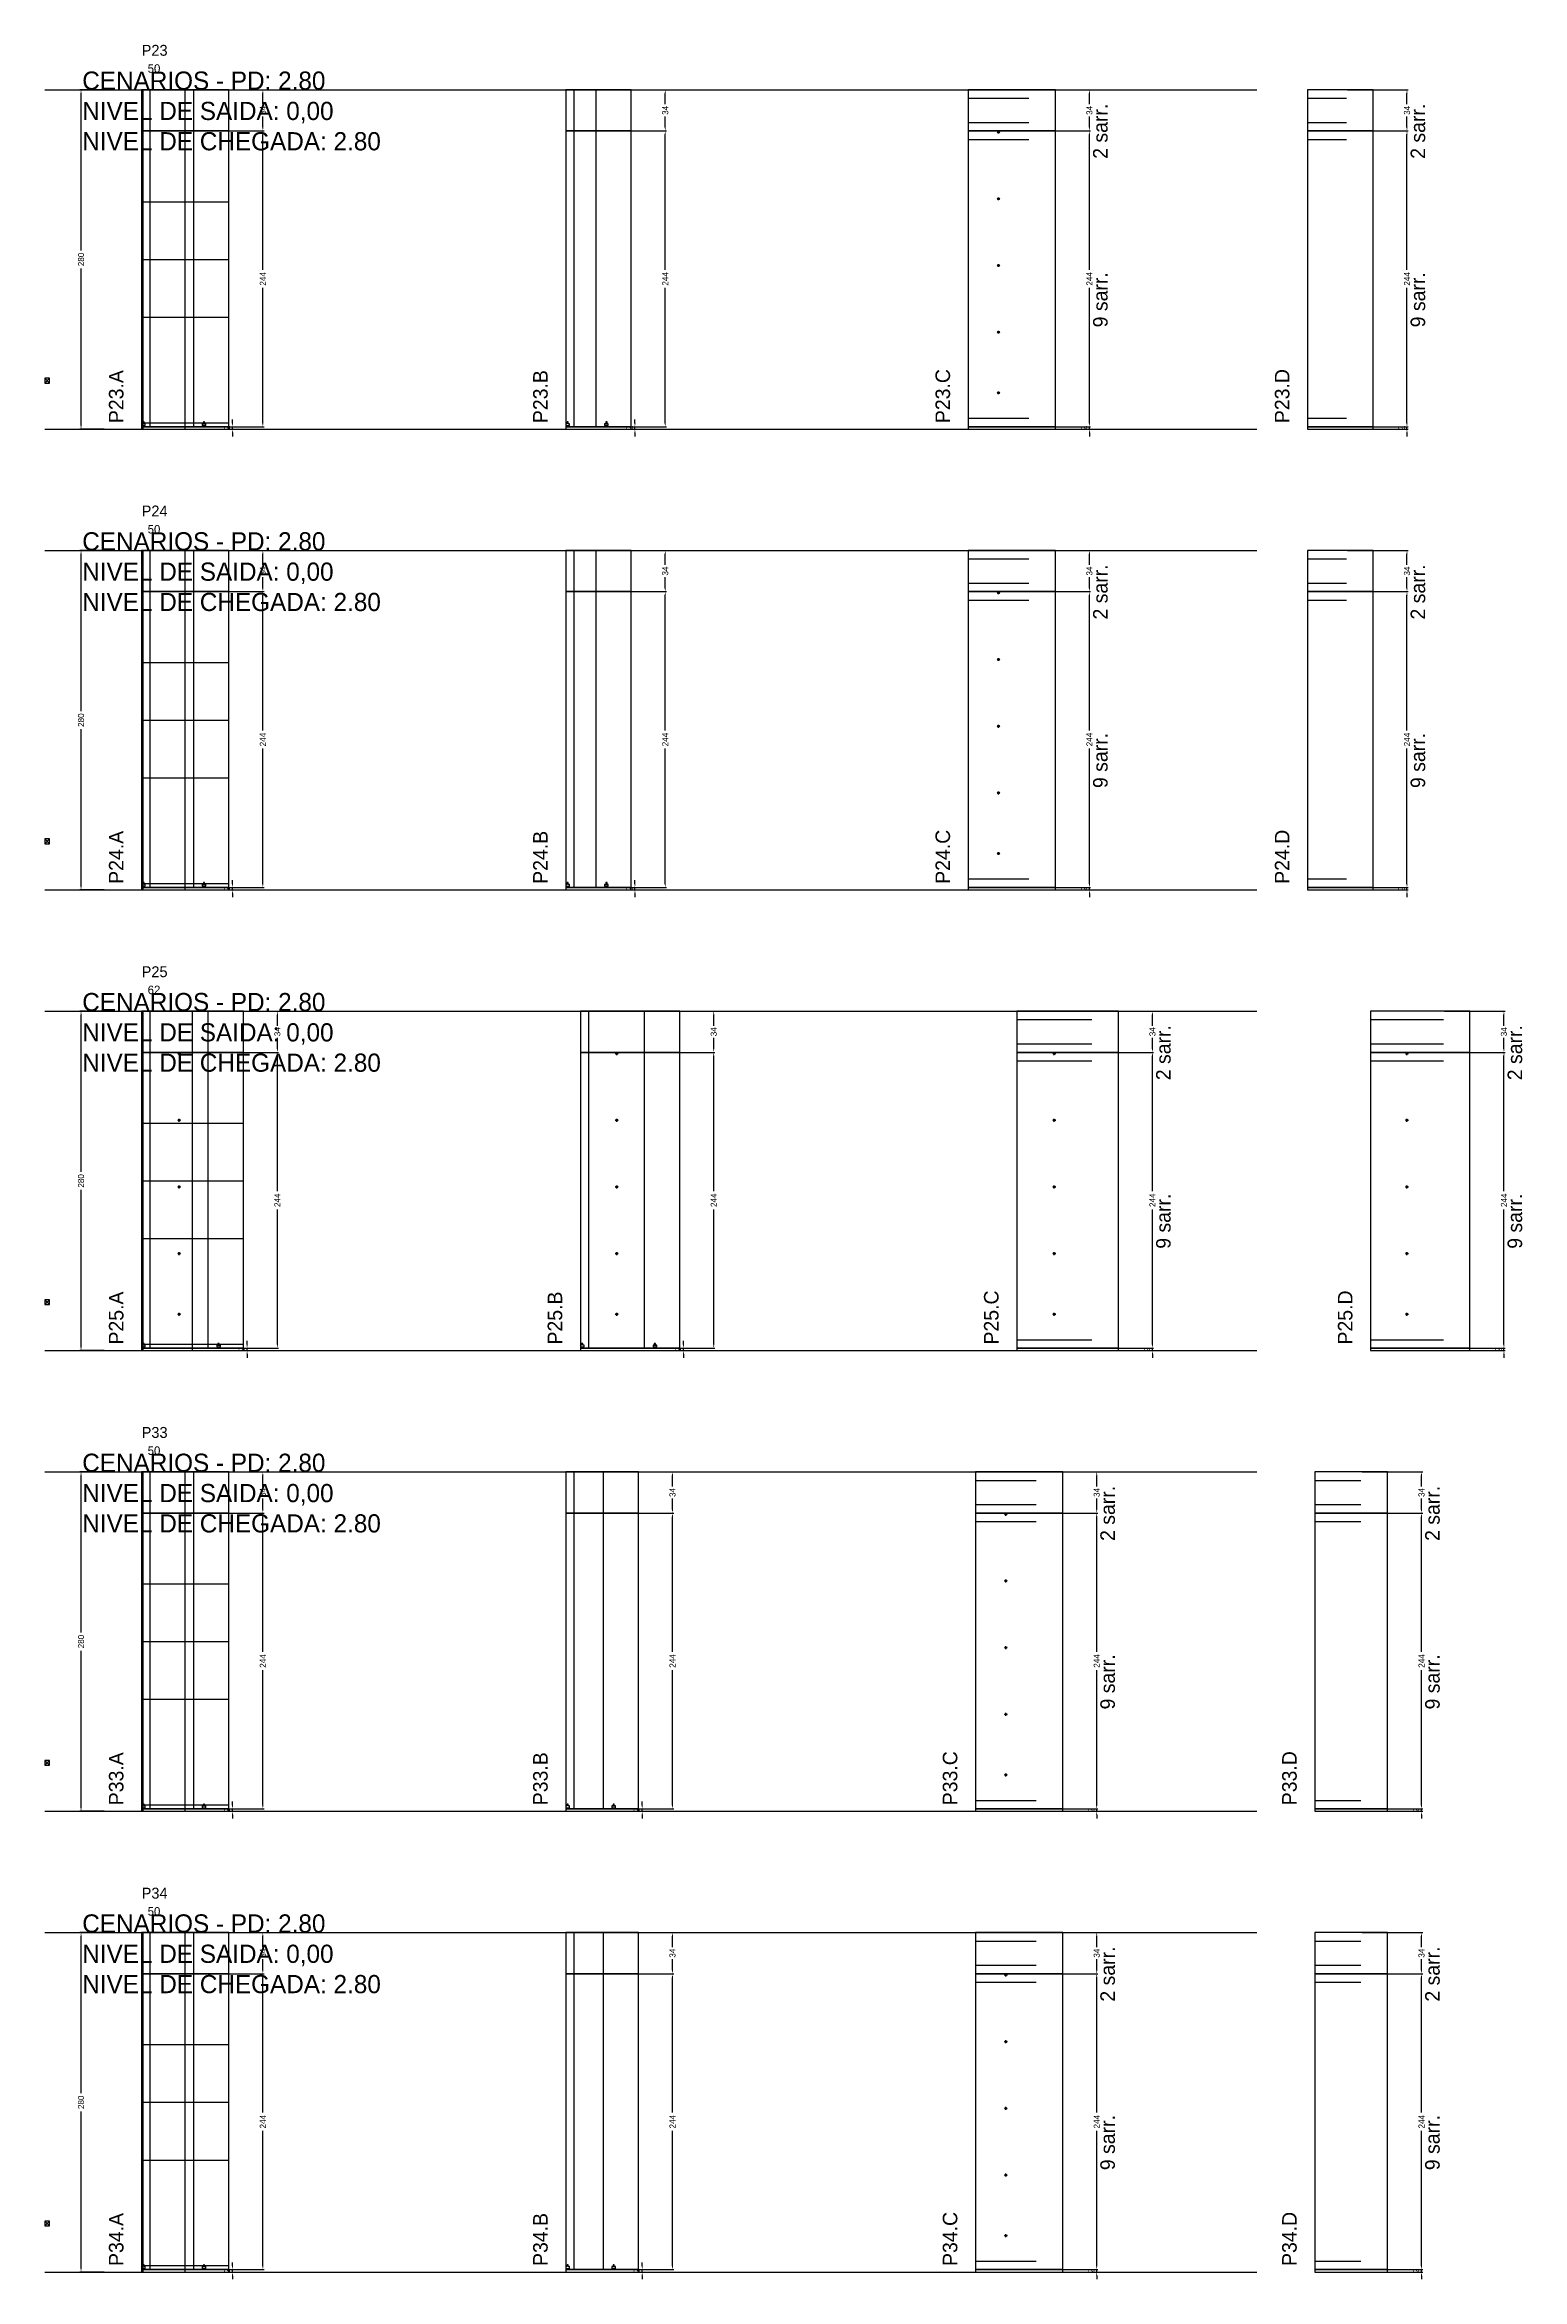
# Model space of a CAD drawing. Header units: centimetres. Extents: x -10500 to 4299, y -12546 to 295.
# Drawn here: x -7000 to -5781, y -6466 to -4623 of the extents above; entities that cross this region are included whole.
import ezdxf

# ---------------------------------------------------------------- set-up
doc = ezdxf.new("R2010")
doc.units = ezdxf.units.CM
doc.linetypes.add('DASHED', pattern=[2, -2])
for name, color, linetype in [('CHAPA', 140, 'Continuous'), ('COTA', 241, 'Continuous'), ('COTAS FURACAO', 16, 'Continuous'), ('Madeira', 30, 'Continuous'), ('MEIO_PONT', 160, 'Continuous'), ('NOMENCLATURA', 7, 'Continuous'), ('Nível', 160, 'Continuous'), ('Painéis', 200, 'Continuous'), ('Perfil Metálico', 150, 'Continuous'), ('SARR_2.2x7', 40, 'Continuous'), ('SARRAFO DE PRESSAO', 200, 'Continuous'), ('texto', 7, 'Continuous'), ('TEXTO_GERAL', 7, 'Continuous')]:
    doc.layers.add(name, color=color, linetype=linetype)
doc.dimstyles.new('PAINEL-NOVA', dxfattribs={"dimtxt": 5, "dimasz": 3, "dimexe": 1, "dimexo": 1, "dimgap": 1, "dimtad": 1, "dimcen": 2.5, "dimazin": 3, "dimtfac": 1, "dimtmove": 0, "dimatfit": 3})

msp = doc.modelspace()

# ---------------------------------------------------------------- texts
at = {"layer": 'NOMENCLATURA'}
for s, p in [('CENARIOS - PD: 2.80', (-6969, -4660)), ('NIVEL DE SAIDA: 0,00', (-6969, -4685)), ('NIVEL DE CHEGADA: 2.80', (-6969, -4710)), ('CENARIOS - PD: 2.80', (-6969, -5040)), ('NIVEL DE SAIDA: 0,00', (-6969, -5065)), ('NIVEL DE CHEGADA: 2.80', (-6969, -5090)), ('CENARIOS - PD: 2.80', (-6969, -5420)), ('NIVEL DE SAIDA: 0,00', (-6969, -5445)), ('NIVEL DE CHEGADA: 2.80', (-6969, -5470)), ('CENARIOS - PD: 2.80', (-6969, -5800)), ('NIVEL DE SAIDA: 0,00', (-6969, -5825)), ('NIVEL DE CHEGADA: 2.80', (-6969, -5850)), ('CENARIOS - PD: 2.80', (-6969, -6180)), ('NIVEL DE SAIDA: 0,00', (-6969, -6205)), ('NIVEL DE CHEGADA: 2.80', (-6969, -6230))]:
    msp.add_text(s, height=15, dxfattribs=at).set_placement(p)
for s, p in [('2 sarr.', (-6123, -4717)), ('2 sarr.', (-5861, -4717)), ('9 sarr.', (-6123, -4856)), ('9 sarr.', (-5861, -4856)), ('P23.A', (-6935, -4935)), ('P23.B', (-6585, -4935)), ('P23.C', (-6253, -4935)), ('P23.D', (-5973, -4935)), ('2 sarr.', (-6123, -5097)), ('2 sarr.', (-5861, -5097)), ('9 sarr.', (-6123, -5236)), ('9 sarr.', (-5861, -5236)), ('P24.A', (-6935, -5315)), ('P24.C', (-6253, -5315)), ('P24.D', (-5973, -5315)), ('P24.B', (-6585, -5315)), ('2 sarr.', (-6071, -5477)), ('2 sarr.', (-5781, -5477)), ('9 sarr.', (-6071, -5616)), ('9 sarr.', (-5781, -5616)), ('P25.A', (-6935, -5695)), ('P25.B', (-6573, -5695)), ('P25.C', (-6213, -5695)), ('P25.D', (-5921, -5695)), ('2 sarr.', (-6117, -5857)), ('2 sarr.', (-5849, -5857)), ('9 sarr.', (-6117, -5996)), ('9 sarr.', (-5849, -5996)), ('P33.A', (-6935, -6075)), ('P33.B', (-6585, -6075)), ('P33.C', (-6247, -6075)), ('P33.D', (-5967, -6075)), ('2 sarr.', (-6117, -6237)), ('2 sarr.', (-5849, -6237)), ('9 sarr.', (-6117, -6376)), ('9 sarr.', (-5849, -6376)), ('P34.A', (-6935, -6455)), ('P34.B', (-6585, -6455)), ('P34.C', (-6247, -6455)), ('P34.D', (-5967, -6455))]:
    msp.add_text(s, height=12, rotation=90, dxfattribs=at).set_placement(p)
at = {"layer": 'texto'}
for s, p in [('50', (-6915, -4646)), ('50', (-6915, -5026)), ('62', (-6915, -5406)), ('50', (-6915, -5786)), ('50', (-6915, -6166))]:
    msp.add_text(s, height=7, dxfattribs=at).set_placement(p)
at = {"layer": 'TEXTO_GERAL'}
for s, p in [('P23', (-6920, -4632)), ('P24', (-6920, -5012)), ('P25', (-6920, -5392)), ('P33', (-6920, -5772)), ('P34', (-6920, -6152))]:
    msp.add_text(s, height=9, dxfattribs=at).set_placement(p)

# ---------------------------------------------------------------- blocks, each defined once
blk = doc.blocks.new('_CLOSEDFILLED')
at = {"color": 0, "linetype": 'BYBLOCK'}
blk.add_solid([(-1, 0.16), (0, 0), (-1, -0.16)], dxfattribs=at)
blk = doc.blocks.new('*D545')
for p, q in [((-6951, -6180), (-6971, -6180)), ((-6970, -6312.5), (-6970, -6183)), ((-6970, -6457), (-6970, -6327.5)), ((-6951, -6460), (-6971, -6460))]:
    blk.add_line(p, q)
at = {"layer": 'Defpoints'}
for p in [(-6950, -6180), (-6970, -6460), (-6950, -6460)]:
    blk.add_point(p, dxfattribs=at)
at = {"layer": 'COTA', "xscale": 3, "yscale": 3}
for p, rotation in [((-6970, -6180), 90), ((-6970, -6460), 270)]:
    blk.add_blockref('_CLOSEDFILLED', p, dxfattribs=dict(at, rotation=rotation))
at = {"layer": 'COTA', "insert": (-6970, -6320), "char_height": 5, "attachment_point": 5, "rotation": 90}
blk.add_mtext('280', dxfattribs=at)
blk = doc.blocks.new('MULDURA')
at = {"layer": 'Paineis'}
for p, q in [((0, 0), (4, 4)), ((4, 0), (0, 4))]:
    blk.add_line(p, q, dxfattribs=at)
blk.add_lwpolyline([(0, 0), (4, 0), (4, 4), (0, 4)], close=True, dxfattribs=at)
blk = doc.blocks.new('*D547')
for p, q in [((-6869, -6214), (-6819, -6214)), ((-6820, -6328.5), (-6820, -6217)), ((-6820, -6455), (-6820, -6343.5)), ((-6869, -6458), (-6819, -6458))]:
    blk.add_line(p, q)
at = {"layer": 'Defpoints'}
for p in [(-6870, -6214), (-6870, -6458), (-6820, -6458)]:
    blk.add_point(p, dxfattribs=at)
at = {"layer": 'COTA', "xscale": 3, "yscale": 3}
for p, rotation in [((-6820, -6214), 90), ((-6820, -6458), 270)]:
    blk.add_blockref('_CLOSEDFILLED', p, dxfattribs=dict(at, rotation=rotation))
at = {"layer": 'COTA', "insert": (-6820, -6336), "char_height": 5, "attachment_point": 5, "rotation": 90}
blk.add_mtext('244', dxfattribs=at)
blk = doc.blocks.new('*D548')
for p, q in [((-6869, -6180), (-6819, -6180)), ((-6820, -6192), (-6820, -6183)), ((-6820, -6211), (-6820, -6202)), ((-6869, -6214), (-6819, -6214))]:
    blk.add_line(p, q)
at = {"layer": 'Defpoints'}
for p in [(-6870, -6180), (-6870, -6214), (-6820, -6214)]:
    blk.add_point(p, dxfattribs=at)
at = {"layer": 'COTA', "xscale": 3, "yscale": 3}
for p, rotation in [((-6820, -6180), 90), ((-6820, -6214), 270)]:
    blk.add_blockref('_CLOSEDFILLED', p, dxfattribs=dict(at, rotation=rotation))
at = {"layer": 'COTA', "insert": (-6820, -6197), "char_height": 5, "attachment_point": 5, "rotation": 90}
blk.add_mtext('34', dxfattribs=at)
blk = doc.blocks.new('SLIPTEE')
at = {"layer": 'Paineis'}
blk.add_lwpolyline([(0, 0), (3, 0), (3, 1.5), (2, 1.5), (2, 3), (1, 3), (1, 1.5), (0, 1.5)], close=True, dxfattribs=at)
blk = doc.blocks.new('SLIPTDD')
at = {"layer": 'Paineis'}
blk.add_line((0, 1.5), (3, 1.5), dxfattribs=at)
blk.add_lwpolyline([(0, 0), (3, 0), (3, 1.5), (2, 1.5), (2, 3), (1, 3), (1, 1.5), (0, 1.5)], close=True, dxfattribs=at)
blk = doc.blocks.new('*D550')
for p, q in [((-6531, -6214), (-6481, -6214)), ((-6482, -6328.5), (-6482, -6217)), ((-6482, -6455), (-6482, -6343.5)), ((-6531, -6458), (-6481, -6458))]:
    blk.add_line(p, q)
at = {"layer": 'Defpoints'}
for p in [(-6532, -6214), (-6532, -6458), (-6482, -6458)]:
    blk.add_point(p, dxfattribs=at)
at = {"layer": 'COTA', "xscale": 3, "yscale": 3}
for p, rotation in [((-6482, -6214), 90), ((-6482, -6458), 270)]:
    blk.add_blockref('_CLOSEDFILLED', p, dxfattribs=dict(at, rotation=rotation))
at = {"layer": 'COTA', "insert": (-6482, -6336), "char_height": 5, "attachment_point": 5, "rotation": 90}
blk.add_mtext('244', dxfattribs=at)
blk = doc.blocks.new('*D551')
for p, q in [((-6531, -6180), (-6481, -6180)), ((-6482, -6192), (-6482, -6183)), ((-6482, -6211), (-6482, -6202)), ((-6531, -6214), (-6481, -6214))]:
    blk.add_line(p, q)
at = {"layer": 'Defpoints'}
for p in [(-6532, -6180), (-6532, -6214), (-6482, -6214)]:
    blk.add_point(p, dxfattribs=at)
at = {"layer": 'COTA', "xscale": 3, "yscale": 3}
for p, rotation in [((-6482, -6180), 90), ((-6482, -6214), 270)]:
    blk.add_blockref('_CLOSEDFILLED', p, dxfattribs=dict(at, rotation=rotation))
at = {"layer": 'COTA', "insert": (-6482, -6197), "char_height": 5, "attachment_point": 5, "rotation": 90}
blk.add_mtext('34', dxfattribs=at)
blk = doc.blocks.new('*D553')
for p, q in [((-6181, -6214), (-6131, -6214)), ((-6132, -6328.5), (-6132, -6217)), ((-6132, -6455), (-6132, -6343.5)), ((-6181, -6458), (-6131, -6458))]:
    blk.add_line(p, q)
at = {"layer": 'Defpoints'}
for p in [(-6182, -6214), (-6182, -6458), (-6132, -6458)]:
    blk.add_point(p, dxfattribs=at)
at = {"layer": 'COTA', "xscale": 3, "yscale": 3}
for p, rotation in [((-6132, -6214), 90), ((-6132, -6458), 270)]:
    blk.add_blockref('_CLOSEDFILLED', p, dxfattribs=dict(at, rotation=rotation))
at = {"layer": 'COTA', "insert": (-6132, -6336), "char_height": 5, "attachment_point": 5, "rotation": 90}
blk.add_mtext('244', dxfattribs=at)
blk = doc.blocks.new('*D554')
for p, q in [((-6181, -6180), (-6131, -6180)), ((-6132, -6192), (-6132, -6183)), ((-6132, -6211), (-6132, -6202)), ((-6181, -6214), (-6131, -6214))]:
    blk.add_line(p, q)
at = {"layer": 'Defpoints'}
for p in [(-6182, -6180), (-6182, -6214), (-6132, -6214)]:
    blk.add_point(p, dxfattribs=at)
at = {"layer": 'COTA', "xscale": 3, "yscale": 3}
for p, rotation in [((-6132, -6180), 90), ((-6132, -6214), 270)]:
    blk.add_blockref('_CLOSEDFILLED', p, dxfattribs=dict(at, rotation=rotation))
at = {"layer": 'COTA', "insert": (-6132, -6197), "char_height": 5, "attachment_point": 5, "rotation": 90}
blk.add_mtext('34', dxfattribs=at)
blk = doc.blocks.new('furacao')
at = {"layer": 'COTAS FURACAO'}
for p, q in [((-1.2, 0), (1.2, 0)), ((0, -1.2), (0, 1.2))]:
    blk.add_line(p, q, dxfattribs=at)
blk.add_circle((0, 0), 0.8, dxfattribs=at)
blk = doc.blocks.new('*D556')
for p, q in [((-5913, -6214), (-5863, -6214)), ((-5864, -6328.5), (-5864, -6217)), ((-5864, -6455), (-5864, -6343.5)), ((-5913, -6458), (-5863, -6458))]:
    blk.add_line(p, q)
at = {"layer": 'Defpoints'}
for p in [(-5914, -6214), (-5914, -6458), (-5864, -6458)]:
    blk.add_point(p, dxfattribs=at)
at = {"layer": 'COTA', "xscale": 3, "yscale": 3}
for p, rotation in [((-5864, -6214), 90), ((-5864, -6458), 270)]:
    blk.add_blockref('_CLOSEDFILLED', p, dxfattribs=dict(at, rotation=rotation))
at = {"layer": 'COTA', "insert": (-5864, -6336), "char_height": 5, "attachment_point": 5, "rotation": 90}
blk.add_mtext('244', dxfattribs=at)
blk = doc.blocks.new('*D557')
for p, q in [((-5913, -6180), (-5863, -6180)), ((-5864, -6192), (-5864, -6183)), ((-5864, -6211), (-5864, -6202)), ((-5913, -6214), (-5863, -6214))]:
    blk.add_line(p, q)
at = {"layer": 'Defpoints'}
for p in [(-5914, -6180), (-5914, -6214), (-5864, -6214)]:
    blk.add_point(p, dxfattribs=at)
at = {"layer": 'COTA', "xscale": 3, "yscale": 3}
for p, rotation in [((-5864, -6180), 90), ((-5864, -6214), 270)]:
    blk.add_blockref('_CLOSEDFILLED', p, dxfattribs=dict(at, rotation=rotation))
at = {"layer": 'COTA', "insert": (-5864, -6197), "char_height": 5, "attachment_point": 5, "rotation": 90}
blk.add_mtext('34', dxfattribs=at)
blk = doc.blocks.new('*D511')
for p, q in [((-6951, -5800), (-6971, -5800)), ((-6970, -5932.5), (-6970, -5803)), ((-6970, -6077), (-6970, -5947.5)), ((-6951, -6080), (-6971, -6080))]:
    blk.add_line(p, q)
at = {"layer": 'Defpoints'}
for p in [(-6950, -5800), (-6970, -6080), (-6950, -6080)]:
    blk.add_point(p, dxfattribs=at)
at = {"layer": 'COTA', "xscale": 3, "yscale": 3}
for p, rotation in [((-6970, -5800), 90), ((-6970, -6080), 270)]:
    blk.add_blockref('_CLOSEDFILLED', p, dxfattribs=dict(at, rotation=rotation))
at = {"layer": 'COTA', "insert": (-6970, -5940), "char_height": 5, "attachment_point": 5, "rotation": 90}
blk.add_mtext('280', dxfattribs=at)
blk = doc.blocks.new('*D513')
for p, q in [((-6869, -5834), (-6819, -5834)), ((-6820, -5948.5), (-6820, -5837)), ((-6820, -6075), (-6820, -5963.5)), ((-6869, -6078), (-6819, -6078))]:
    blk.add_line(p, q)
at = {"layer": 'Defpoints'}
for p in [(-6870, -5834), (-6870, -6078), (-6820, -6078)]:
    blk.add_point(p, dxfattribs=at)
at = {"layer": 'COTA', "xscale": 3, "yscale": 3}
for p, rotation in [((-6820, -5834), 90), ((-6820, -6078), 270)]:
    blk.add_blockref('_CLOSEDFILLED', p, dxfattribs=dict(at, rotation=rotation))
at = {"layer": 'COTA', "insert": (-6820, -5956), "char_height": 5, "attachment_point": 5, "rotation": 90}
blk.add_mtext('244', dxfattribs=at)
blk = doc.blocks.new('*D514')
for p, q in [((-6869, -5800), (-6819, -5800)), ((-6820, -5812), (-6820, -5803)), ((-6820, -5831), (-6820, -5822)), ((-6869, -5834), (-6819, -5834))]:
    blk.add_line(p, q)
at = {"layer": 'Defpoints'}
for p in [(-6870, -5800), (-6870, -5834), (-6820, -5834)]:
    blk.add_point(p, dxfattribs=at)
at = {"layer": 'COTA', "xscale": 3, "yscale": 3}
for p, rotation in [((-6820, -5800), 90), ((-6820, -5834), 270)]:
    blk.add_blockref('_CLOSEDFILLED', p, dxfattribs=dict(at, rotation=rotation))
at = {"layer": 'COTA', "insert": (-6820, -5817), "char_height": 5, "attachment_point": 5, "rotation": 90}
blk.add_mtext('34', dxfattribs=at)
blk = doc.blocks.new('*D516')
for p, q in [((-6531, -5834), (-6481, -5834)), ((-6482, -5948.5), (-6482, -5837)), ((-6482, -6075), (-6482, -5963.5)), ((-6531, -6078), (-6481, -6078))]:
    blk.add_line(p, q)
at = {"layer": 'Defpoints'}
for p in [(-6532, -5834), (-6532, -6078), (-6482, -6078)]:
    blk.add_point(p, dxfattribs=at)
at = {"layer": 'COTA', "xscale": 3, "yscale": 3}
for p, rotation in [((-6482, -5834), 90), ((-6482, -6078), 270)]:
    blk.add_blockref('_CLOSEDFILLED', p, dxfattribs=dict(at, rotation=rotation))
at = {"layer": 'COTA', "insert": (-6482, -5956), "char_height": 5, "attachment_point": 5, "rotation": 90}
blk.add_mtext('244', dxfattribs=at)
blk = doc.blocks.new('*D517')
for p, q in [((-6531, -5800), (-6481, -5800)), ((-6482, -5812), (-6482, -5803)), ((-6482, -5831), (-6482, -5822)), ((-6531, -5834), (-6481, -5834))]:
    blk.add_line(p, q)
at = {"layer": 'Defpoints'}
for p in [(-6532, -5800), (-6532, -5834), (-6482, -5834)]:
    blk.add_point(p, dxfattribs=at)
at = {"layer": 'COTA', "xscale": 3, "yscale": 3}
for p, rotation in [((-6482, -5800), 90), ((-6482, -5834), 270)]:
    blk.add_blockref('_CLOSEDFILLED', p, dxfattribs=dict(at, rotation=rotation))
at = {"layer": 'COTA', "insert": (-6482, -5817), "char_height": 5, "attachment_point": 5, "rotation": 90}
blk.add_mtext('34', dxfattribs=at)
blk = doc.blocks.new('*D519')
for p, q in [((-6181, -5834), (-6131, -5834)), ((-6132, -5948.5), (-6132, -5837)), ((-6132, -6075), (-6132, -5963.5)), ((-6181, -6078), (-6131, -6078))]:
    blk.add_line(p, q)
at = {"layer": 'Defpoints'}
for p in [(-6182, -5834), (-6182, -6078), (-6132, -6078)]:
    blk.add_point(p, dxfattribs=at)
at = {"layer": 'COTA', "xscale": 3, "yscale": 3}
for p, rotation in [((-6132, -5834), 90), ((-6132, -6078), 270)]:
    blk.add_blockref('_CLOSEDFILLED', p, dxfattribs=dict(at, rotation=rotation))
at = {"layer": 'COTA', "insert": (-6132, -5956), "char_height": 5, "attachment_point": 5, "rotation": 90}
blk.add_mtext('244', dxfattribs=at)
blk = doc.blocks.new('*D520')
for p, q in [((-6181, -5800), (-6131, -5800)), ((-6132, -5812), (-6132, -5803)), ((-6132, -5831), (-6132, -5822)), ((-6181, -5834), (-6131, -5834))]:
    blk.add_line(p, q)
at = {"layer": 'Defpoints'}
for p in [(-6182, -5800), (-6182, -5834), (-6132, -5834)]:
    blk.add_point(p, dxfattribs=at)
at = {"layer": 'COTA', "xscale": 3, "yscale": 3}
for p, rotation in [((-6132, -5800), 90), ((-6132, -5834), 270)]:
    blk.add_blockref('_CLOSEDFILLED', p, dxfattribs=dict(at, rotation=rotation))
at = {"layer": 'COTA', "insert": (-6132, -5817), "char_height": 5, "attachment_point": 5, "rotation": 90}
blk.add_mtext('34', dxfattribs=at)
blk = doc.blocks.new('*D522')
for p, q in [((-5913, -5834), (-5863, -5834)), ((-5864, -5948.5), (-5864, -5837)), ((-5864, -6075), (-5864, -5963.5)), ((-5913, -6078), (-5863, -6078))]:
    blk.add_line(p, q)
at = {"layer": 'Defpoints'}
for p in [(-5914, -5834), (-5914, -6078), (-5864, -6078)]:
    blk.add_point(p, dxfattribs=at)
at = {"layer": 'COTA', "xscale": 3, "yscale": 3}
for p, rotation in [((-5864, -5834), 90), ((-5864, -6078), 270)]:
    blk.add_blockref('_CLOSEDFILLED', p, dxfattribs=dict(at, rotation=rotation))
at = {"layer": 'COTA', "insert": (-5864, -5956), "char_height": 5, "attachment_point": 5, "rotation": 90}
blk.add_mtext('244', dxfattribs=at)
blk = doc.blocks.new('*D523')
for p, q in [((-5913, -5800), (-5863, -5800)), ((-5864, -5812), (-5864, -5803)), ((-5864, -5831), (-5864, -5822)), ((-5913, -5834), (-5863, -5834))]:
    blk.add_line(p, q)
at = {"layer": 'Defpoints'}
for p in [(-5914, -5800), (-5914, -5834), (-5864, -5834)]:
    blk.add_point(p, dxfattribs=at)
at = {"layer": 'COTA', "xscale": 3, "yscale": 3}
for p, rotation in [((-5864, -5800), 90), ((-5864, -5834), 270)]:
    blk.add_blockref('_CLOSEDFILLED', p, dxfattribs=dict(at, rotation=rotation))
at = {"layer": 'COTA', "insert": (-5864, -5817), "char_height": 5, "attachment_point": 5, "rotation": 90}
blk.add_mtext('34', dxfattribs=at)
blk = doc.blocks.new('*D477')
for p, q in [((-6951, -5420), (-6971, -5420)), ((-6970, -5552.5), (-6970, -5423)), ((-6970, -5697), (-6970, -5567.5)), ((-6951, -5700), (-6971, -5700))]:
    blk.add_line(p, q)
at = {"layer": 'Defpoints'}
for p in [(-6950, -5420), (-6970, -5700), (-6950, -5700)]:
    blk.add_point(p, dxfattribs=at)
at = {"layer": 'COTA', "xscale": 3, "yscale": 3}
for p, rotation in [((-6970, -5420), 90), ((-6970, -5700), 270)]:
    blk.add_blockref('_CLOSEDFILLED', p, dxfattribs=dict(at, rotation=rotation))
at = {"layer": 'COTA', "insert": (-6970, -5560), "char_height": 5, "attachment_point": 5, "rotation": 90}
blk.add_mtext('280', dxfattribs=at)
blk = doc.blocks.new('*D479')
for p, q in [((-6857, -5454), (-6807, -5454)), ((-6808, -5568.5), (-6808, -5457)), ((-6808, -5695), (-6808, -5583.5)), ((-6857, -5698), (-6807, -5698))]:
    blk.add_line(p, q)
at = {"layer": 'Defpoints'}
for p in [(-6858, -5454), (-6858, -5698), (-6808, -5698)]:
    blk.add_point(p, dxfattribs=at)
at = {"layer": 'COTA', "xscale": 3, "yscale": 3}
for p, rotation in [((-6808, -5454), 90), ((-6808, -5698), 270)]:
    blk.add_blockref('_CLOSEDFILLED', p, dxfattribs=dict(at, rotation=rotation))
at = {"layer": 'COTA', "insert": (-6808, -5576), "char_height": 5, "attachment_point": 5, "rotation": 90}
blk.add_mtext('244', dxfattribs=at)
blk = doc.blocks.new('*D480')
for p, q in [((-6857, -5420), (-6807, -5420)), ((-6808, -5432), (-6808, -5423)), ((-6857, -5454), (-6807, -5454)), ((-6808, -5451), (-6808, -5442))]:
    blk.add_line(p, q)
at = {"layer": 'Defpoints'}
for p in [(-6858, -5420), (-6858, -5454), (-6808, -5454)]:
    blk.add_point(p, dxfattribs=at)
at = {"layer": 'COTA', "xscale": 3, "yscale": 3}
for p, rotation in [((-6808, -5420), 90), ((-6808, -5454), 270)]:
    blk.add_blockref('_CLOSEDFILLED', p, dxfattribs=dict(at, rotation=rotation))
at = {"layer": 'COTA', "insert": (-6808, -5437), "char_height": 5, "attachment_point": 5, "rotation": 90}
blk.add_mtext('34', dxfattribs=at)
blk = doc.blocks.new('*D482')
for p, q in [((-6497, -5454), (-6447, -5454)), ((-6448, -5568.5), (-6448, -5457)), ((-6448, -5695), (-6448, -5583.5)), ((-6497, -5698), (-6447, -5698))]:
    blk.add_line(p, q)
at = {"layer": 'Defpoints'}
for p in [(-6498, -5454), (-6498, -5698), (-6448, -5698)]:
    blk.add_point(p, dxfattribs=at)
at = {"layer": 'COTA', "xscale": 3, "yscale": 3}
for p, rotation in [((-6448, -5454), 90), ((-6448, -5698), 270)]:
    blk.add_blockref('_CLOSEDFILLED', p, dxfattribs=dict(at, rotation=rotation))
at = {"layer": 'COTA', "insert": (-6448, -5576), "char_height": 5, "attachment_point": 5, "rotation": 90}
blk.add_mtext('244', dxfattribs=at)
blk = doc.blocks.new('*D483')
for p, q in [((-6497, -5420), (-6447, -5420)), ((-6448, -5432), (-6448, -5423)), ((-6497, -5454), (-6447, -5454)), ((-6448, -5451), (-6448, -5442))]:
    blk.add_line(p, q)
at = {"layer": 'Defpoints'}
for p in [(-6498, -5420), (-6498, -5454), (-6448, -5454)]:
    blk.add_point(p, dxfattribs=at)
at = {"layer": 'COTA', "xscale": 3, "yscale": 3}
for p, rotation in [((-6448, -5420), 90), ((-6448, -5454), 270)]:
    blk.add_blockref('_CLOSEDFILLED', p, dxfattribs=dict(at, rotation=rotation))
at = {"layer": 'COTA', "insert": (-6448, -5437), "char_height": 5, "attachment_point": 5, "rotation": 90}
blk.add_mtext('34', dxfattribs=at)
blk = doc.blocks.new('*D485')
for p, q in [((-6135, -5454), (-6085, -5454)), ((-6086, -5568.5), (-6086, -5457)), ((-6086, -5695), (-6086, -5583.5)), ((-6135, -5698), (-6085, -5698))]:
    blk.add_line(p, q)
at = {"layer": 'Defpoints'}
for p in [(-6136, -5454), (-6136, -5698), (-6086, -5698)]:
    blk.add_point(p, dxfattribs=at)
at = {"layer": 'COTA', "xscale": 3, "yscale": 3}
for p, rotation in [((-6086, -5454), 90), ((-6086, -5698), 270)]:
    blk.add_blockref('_CLOSEDFILLED', p, dxfattribs=dict(at, rotation=rotation))
at = {"layer": 'COTA', "insert": (-6086, -5576), "char_height": 5, "attachment_point": 5, "rotation": 90}
blk.add_mtext('244', dxfattribs=at)
blk = doc.blocks.new('*D486')
for p, q in [((-6135, -5420), (-6085, -5420)), ((-6086, -5432), (-6086, -5423)), ((-6135, -5454), (-6085, -5454)), ((-6086, -5451), (-6086, -5442))]:
    blk.add_line(p, q)
at = {"layer": 'Defpoints'}
for p in [(-6136, -5420), (-6136, -5454), (-6086, -5454)]:
    blk.add_point(p, dxfattribs=at)
at = {"layer": 'COTA', "xscale": 3, "yscale": 3}
for p, rotation in [((-6086, -5420), 90), ((-6086, -5454), 270)]:
    blk.add_blockref('_CLOSEDFILLED', p, dxfattribs=dict(at, rotation=rotation))
at = {"layer": 'COTA', "insert": (-6086, -5437), "char_height": 5, "attachment_point": 5, "rotation": 90}
blk.add_mtext('34', dxfattribs=at)
blk = doc.blocks.new('*D488')
for p, q in [((-5845, -5454), (-5795, -5454)), ((-5796, -5568.5), (-5796, -5457)), ((-5796, -5695), (-5796, -5583.5)), ((-5845, -5698), (-5795, -5698))]:
    blk.add_line(p, q)
at = {"layer": 'Defpoints'}
for p in [(-5846, -5454), (-5846, -5698), (-5796, -5698)]:
    blk.add_point(p, dxfattribs=at)
at = {"layer": 'COTA', "xscale": 3, "yscale": 3}
for p, rotation in [((-5796, -5454), 90), ((-5796, -5698), 270)]:
    blk.add_blockref('_CLOSEDFILLED', p, dxfattribs=dict(at, rotation=rotation))
at = {"layer": 'COTA', "insert": (-5796, -5576), "char_height": 5, "attachment_point": 5, "rotation": 90}
blk.add_mtext('244', dxfattribs=at)
blk = doc.blocks.new('*D489')
for p, q in [((-5845, -5420), (-5795, -5420)), ((-5796, -5432), (-5796, -5423)), ((-5845, -5454), (-5795, -5454)), ((-5796, -5451), (-5796, -5442))]:
    blk.add_line(p, q)
at = {"layer": 'Defpoints'}
for p in [(-5846, -5420), (-5846, -5454), (-5796, -5454)]:
    blk.add_point(p, dxfattribs=at)
at = {"layer": 'COTA', "xscale": 3, "yscale": 3}
for p, rotation in [((-5796, -5420), 90), ((-5796, -5454), 270)]:
    blk.add_blockref('_CLOSEDFILLED', p, dxfattribs=dict(at, rotation=rotation))
at = {"layer": 'COTA', "insert": (-5796, -5437), "char_height": 5, "attachment_point": 5, "rotation": 90}
blk.add_mtext('34', dxfattribs=at)
blk = doc.blocks.new('*D443')
for p, q in [((-6951, -5040), (-6971, -5040)), ((-6970, -5172.5), (-6970, -5043)), ((-6970, -5317), (-6970, -5187.5)), ((-6951, -5320), (-6971, -5320))]:
    blk.add_line(p, q)
at = {"layer": 'Defpoints'}
for p in [(-6950, -5040), (-6970, -5320), (-6950, -5320)]:
    blk.add_point(p, dxfattribs=at)
at = {"layer": 'COTA', "xscale": 3, "yscale": 3}
for p, rotation in [((-6970, -5040), 90), ((-6970, -5320), 270)]:
    blk.add_blockref('_CLOSEDFILLED', p, dxfattribs=dict(at, rotation=rotation))
at = {"layer": 'COTA', "insert": (-6970, -5180), "char_height": 5, "attachment_point": 5, "rotation": 90}
blk.add_mtext('280', dxfattribs=at)
blk = doc.blocks.new('*D445')
for p, q in [((-6869, -5074), (-6819, -5074)), ((-6820, -5188.5), (-6820, -5077)), ((-6820, -5315), (-6820, -5203.5)), ((-6869, -5318), (-6819, -5318))]:
    blk.add_line(p, q)
at = {"layer": 'Defpoints'}
for p in [(-6870, -5074), (-6870, -5318), (-6820, -5318)]:
    blk.add_point(p, dxfattribs=at)
at = {"layer": 'COTA', "xscale": 3, "yscale": 3}
for p, rotation in [((-6820, -5074), 90), ((-6820, -5318), 270)]:
    blk.add_blockref('_CLOSEDFILLED', p, dxfattribs=dict(at, rotation=rotation))
at = {"layer": 'COTA', "insert": (-6820, -5196), "char_height": 5, "attachment_point": 5, "rotation": 90}
blk.add_mtext('244', dxfattribs=at)
blk = doc.blocks.new('*D446')
for p, q in [((-6869, -5040), (-6819, -5040)), ((-6820, -5052), (-6820, -5043)), ((-6820, -5071), (-6820, -5062)), ((-6869, -5074), (-6819, -5074))]:
    blk.add_line(p, q)
at = {"layer": 'Defpoints'}
for p in [(-6870, -5040), (-6870, -5074), (-6820, -5074)]:
    blk.add_point(p, dxfattribs=at)
at = {"layer": 'COTA', "xscale": 3, "yscale": 3}
for p, rotation in [((-6820, -5040), 90), ((-6820, -5074), 270)]:
    blk.add_blockref('_CLOSEDFILLED', p, dxfattribs=dict(at, rotation=rotation))
at = {"layer": 'COTA', "insert": (-6820, -5057), "char_height": 5, "attachment_point": 5, "rotation": 90}
blk.add_mtext('34', dxfattribs=at)
blk = doc.blocks.new('*D448')
for p, q in [((-6537, -5074), (-6487, -5074)), ((-6488, -5188.5), (-6488, -5077)), ((-6488, -5315), (-6488, -5203.5)), ((-6537, -5318), (-6487, -5318))]:
    blk.add_line(p, q)
at = {"layer": 'Defpoints'}
for p in [(-6538, -5074), (-6538, -5318), (-6488, -5318)]:
    blk.add_point(p, dxfattribs=at)
at = {"layer": 'COTA', "xscale": 3, "yscale": 3}
for p, rotation in [((-6488, -5074), 90), ((-6488, -5318), 270)]:
    blk.add_blockref('_CLOSEDFILLED', p, dxfattribs=dict(at, rotation=rotation))
at = {"layer": 'COTA', "insert": (-6488, -5196), "char_height": 5, "attachment_point": 5, "rotation": 90}
blk.add_mtext('244', dxfattribs=at)
blk = doc.blocks.new('*D449')
for p, q in [((-6537, -5040), (-6487, -5040)), ((-6488, -5052), (-6488, -5043)), ((-6488, -5071), (-6488, -5062)), ((-6537, -5074), (-6487, -5074))]:
    blk.add_line(p, q)
at = {"layer": 'Defpoints'}
for p in [(-6538, -5040), (-6538, -5074), (-6488, -5074)]:
    blk.add_point(p, dxfattribs=at)
at = {"layer": 'COTA', "xscale": 3, "yscale": 3}
for p, rotation in [((-6488, -5040), 90), ((-6488, -5074), 270)]:
    blk.add_blockref('_CLOSEDFILLED', p, dxfattribs=dict(at, rotation=rotation))
at = {"layer": 'COTA', "insert": (-6488, -5057), "char_height": 5, "attachment_point": 5, "rotation": 90}
blk.add_mtext('34', dxfattribs=at)
blk = doc.blocks.new('*D451')
for p, q in [((-6187, -5074), (-6137, -5074)), ((-6138, -5188.5), (-6138, -5077)), ((-6138, -5315), (-6138, -5203.5)), ((-6187, -5318), (-6137, -5318))]:
    blk.add_line(p, q)
at = {"layer": 'Defpoints'}
for p in [(-6188, -5074), (-6188, -5318), (-6138, -5318)]:
    blk.add_point(p, dxfattribs=at)
at = {"layer": 'COTA', "xscale": 3, "yscale": 3}
for p, rotation in [((-6138, -5074), 90), ((-6138, -5318), 270)]:
    blk.add_blockref('_CLOSEDFILLED', p, dxfattribs=dict(at, rotation=rotation))
at = {"layer": 'COTA', "insert": (-6138, -5196), "char_height": 5, "attachment_point": 5, "rotation": 90}
blk.add_mtext('244', dxfattribs=at)
blk = doc.blocks.new('*D452')
for p, q in [((-6187, -5040), (-6137, -5040)), ((-6138, -5052), (-6138, -5043)), ((-6138, -5071), (-6138, -5062)), ((-6187, -5074), (-6137, -5074))]:
    blk.add_line(p, q)
at = {"layer": 'Defpoints'}
for p in [(-6188, -5040), (-6188, -5074), (-6138, -5074)]:
    blk.add_point(p, dxfattribs=at)
at = {"layer": 'COTA', "xscale": 3, "yscale": 3}
for p, rotation in [((-6138, -5040), 90), ((-6138, -5074), 270)]:
    blk.add_blockref('_CLOSEDFILLED', p, dxfattribs=dict(at, rotation=rotation))
at = {"layer": 'COTA', "insert": (-6138, -5057), "char_height": 5, "attachment_point": 5, "rotation": 90}
blk.add_mtext('34', dxfattribs=at)
blk = doc.blocks.new('*D454')
for p, q in [((-5925, -5074), (-5875, -5074)), ((-5876, -5188.5), (-5876, -5077)), ((-5876, -5315), (-5876, -5203.5)), ((-5925, -5318), (-5875, -5318))]:
    blk.add_line(p, q)
at = {"layer": 'Defpoints'}
for p in [(-5926, -5074), (-5926, -5318), (-5876, -5318)]:
    blk.add_point(p, dxfattribs=at)
at = {"layer": 'COTA', "xscale": 3, "yscale": 3}
for p, rotation in [((-5876, -5074), 90), ((-5876, -5318), 270)]:
    blk.add_blockref('_CLOSEDFILLED', p, dxfattribs=dict(at, rotation=rotation))
at = {"layer": 'COTA', "insert": (-5876, -5196), "char_height": 5, "attachment_point": 5, "rotation": 90}
blk.add_mtext('244', dxfattribs=at)
blk = doc.blocks.new('*D455')
for p, q in [((-5925, -5040), (-5875, -5040)), ((-5876, -5052), (-5876, -5043)), ((-5876, -5071), (-5876, -5062)), ((-5925, -5074), (-5875, -5074))]:
    blk.add_line(p, q)
at = {"layer": 'Defpoints'}
for p in [(-5926, -5040), (-5926, -5074), (-5876, -5074)]:
    blk.add_point(p, dxfattribs=at)
at = {"layer": 'COTA', "xscale": 3, "yscale": 3}
for p, rotation in [((-5876, -5040), 90), ((-5876, -5074), 270)]:
    blk.add_blockref('_CLOSEDFILLED', p, dxfattribs=dict(at, rotation=rotation))
at = {"layer": 'COTA', "insert": (-5876, -5057), "char_height": 5, "attachment_point": 5, "rotation": 90}
blk.add_mtext('34', dxfattribs=at)
blk = doc.blocks.new('*D409')
for p, q in [((-6951, -4660), (-6971, -4660)), ((-6970, -4792.5), (-6970, -4663)), ((-6970, -4937), (-6970, -4807.5)), ((-6951, -4940), (-6971, -4940))]:
    blk.add_line(p, q)
at = {"layer": 'Defpoints'}
for p in [(-6950, -4660), (-6970, -4940), (-6950, -4940)]:
    blk.add_point(p, dxfattribs=at)
at = {"layer": 'COTA', "xscale": 3, "yscale": 3}
for p, rotation in [((-6970, -4660), 90), ((-6970, -4940), 270)]:
    blk.add_blockref('_CLOSEDFILLED', p, dxfattribs=dict(at, rotation=rotation))
at = {"layer": 'COTA', "insert": (-6970, -4800), "char_height": 5, "attachment_point": 5, "rotation": 90}
blk.add_mtext('280', dxfattribs=at)
blk = doc.blocks.new('*D411')
for p, q in [((-6869, -4694), (-6819, -4694)), ((-6820, -4808.5), (-6820, -4697)), ((-6820, -4935), (-6820, -4823.5)), ((-6869, -4938), (-6819, -4938))]:
    blk.add_line(p, q)
at = {"layer": 'Defpoints'}
for p in [(-6870, -4694), (-6870, -4938), (-6820, -4938)]:
    blk.add_point(p, dxfattribs=at)
at = {"layer": 'COTA', "xscale": 3, "yscale": 3}
for p, rotation in [((-6820, -4694), 90), ((-6820, -4938), 270)]:
    blk.add_blockref('_CLOSEDFILLED', p, dxfattribs=dict(at, rotation=rotation))
at = {"layer": 'COTA', "insert": (-6820, -4816), "char_height": 5, "attachment_point": 5, "rotation": 90}
blk.add_mtext('244', dxfattribs=at)
blk = doc.blocks.new('*D412')
for p, q in [((-6869, -4660), (-6819, -4660)), ((-6820, -4672), (-6820, -4663)), ((-6869, -4694), (-6819, -4694)), ((-6820, -4691), (-6820, -4682))]:
    blk.add_line(p, q)
at = {"layer": 'Defpoints'}
for p in [(-6870, -4660), (-6870, -4694), (-6820, -4694)]:
    blk.add_point(p, dxfattribs=at)
at = {"layer": 'COTA', "xscale": 3, "yscale": 3}
for p, rotation in [((-6820, -4660), 90), ((-6820, -4694), 270)]:
    blk.add_blockref('_CLOSEDFILLED', p, dxfattribs=dict(at, rotation=rotation))
at = {"layer": 'COTA', "insert": (-6820, -4677), "char_height": 5, "attachment_point": 5, "rotation": 90}
blk.add_mtext('34', dxfattribs=at)
blk = doc.blocks.new('*D414')
for p, q in [((-6537, -4694), (-6487, -4694)), ((-6488, -4808.5), (-6488, -4697)), ((-6488, -4935), (-6488, -4823.5)), ((-6537, -4938), (-6487, -4938))]:
    blk.add_line(p, q)
at = {"layer": 'Defpoints'}
for p in [(-6538, -4694), (-6538, -4938), (-6488, -4938)]:
    blk.add_point(p, dxfattribs=at)
at = {"layer": 'COTA', "xscale": 3, "yscale": 3}
for p, rotation in [((-6488, -4694), 90), ((-6488, -4938), 270)]:
    blk.add_blockref('_CLOSEDFILLED', p, dxfattribs=dict(at, rotation=rotation))
at = {"layer": 'COTA', "insert": (-6488, -4816), "char_height": 5, "attachment_point": 5, "rotation": 90}
blk.add_mtext('244', dxfattribs=at)
blk = doc.blocks.new('*D415')
for p, q in [((-6537, -4660), (-6487, -4660)), ((-6488, -4672), (-6488, -4663)), ((-6537, -4694), (-6487, -4694)), ((-6488, -4691), (-6488, -4682))]:
    blk.add_line(p, q)
at = {"layer": 'Defpoints'}
for p in [(-6538, -4660), (-6538, -4694), (-6488, -4694)]:
    blk.add_point(p, dxfattribs=at)
at = {"layer": 'COTA', "xscale": 3, "yscale": 3}
for p, rotation in [((-6488, -4660), 90), ((-6488, -4694), 270)]:
    blk.add_blockref('_CLOSEDFILLED', p, dxfattribs=dict(at, rotation=rotation))
at = {"layer": 'COTA', "insert": (-6488, -4677), "char_height": 5, "attachment_point": 5, "rotation": 90}
blk.add_mtext('34', dxfattribs=at)
blk = doc.blocks.new('*D417')
for p, q in [((-6187, -4694), (-6137, -4694)), ((-6138, -4808.5), (-6138, -4697)), ((-6138, -4935), (-6138, -4823.5)), ((-6187, -4938), (-6137, -4938))]:
    blk.add_line(p, q)
at = {"layer": 'Defpoints'}
for p in [(-6188, -4694), (-6188, -4938), (-6138, -4938)]:
    blk.add_point(p, dxfattribs=at)
at = {"layer": 'COTA', "xscale": 3, "yscale": 3}
for p, rotation in [((-6138, -4694), 90), ((-6138, -4938), 270)]:
    blk.add_blockref('_CLOSEDFILLED', p, dxfattribs=dict(at, rotation=rotation))
at = {"layer": 'COTA', "insert": (-6138, -4816), "char_height": 5, "attachment_point": 5, "rotation": 90}
blk.add_mtext('244', dxfattribs=at)
blk = doc.blocks.new('*D418')
for p, q in [((-6187, -4660), (-6137, -4660)), ((-6138, -4672), (-6138, -4663)), ((-6187, -4694), (-6137, -4694)), ((-6138, -4691), (-6138, -4682))]:
    blk.add_line(p, q)
at = {"layer": 'Defpoints'}
for p in [(-6188, -4660), (-6188, -4694), (-6138, -4694)]:
    blk.add_point(p, dxfattribs=at)
at = {"layer": 'COTA', "xscale": 3, "yscale": 3}
for p, rotation in [((-6138, -4660), 90), ((-6138, -4694), 270)]:
    blk.add_blockref('_CLOSEDFILLED', p, dxfattribs=dict(at, rotation=rotation))
at = {"layer": 'COTA', "insert": (-6138, -4677), "char_height": 5, "attachment_point": 5, "rotation": 90}
blk.add_mtext('34', dxfattribs=at)
blk = doc.blocks.new('*D420')
for p, q in [((-5925, -4694), (-5875, -4694)), ((-5876, -4808.5), (-5876, -4697)), ((-5876, -4935), (-5876, -4823.5)), ((-5925, -4938), (-5875, -4938))]:
    blk.add_line(p, q)
at = {"layer": 'Defpoints'}
for p in [(-5926, -4694), (-5926, -4938), (-5876, -4938)]:
    blk.add_point(p, dxfattribs=at)
at = {"layer": 'COTA', "xscale": 3, "yscale": 3}
for p, rotation in [((-5876, -4694), 90), ((-5876, -4938), 270)]:
    blk.add_blockref('_CLOSEDFILLED', p, dxfattribs=dict(at, rotation=rotation))
at = {"layer": 'COTA', "insert": (-5876, -4816), "char_height": 5, "attachment_point": 5, "rotation": 90}
blk.add_mtext('244', dxfattribs=at)
blk = doc.blocks.new('*D421')
for p, q in [((-5925, -4660), (-5875, -4660)), ((-5876, -4672), (-5876, -4663)), ((-5925, -4694), (-5875, -4694)), ((-5876, -4691), (-5876, -4682))]:
    blk.add_line(p, q)
at = {"layer": 'Defpoints'}
for p in [(-5926, -4660), (-5926, -4694), (-5876, -4694)]:
    blk.add_point(p, dxfattribs=at)
at = {"layer": 'COTA', "xscale": 3, "yscale": 3}
for p, rotation in [((-5876, -4660), 90), ((-5876, -4694), 270)]:
    blk.add_blockref('_CLOSEDFILLED', p, dxfattribs=dict(at, rotation=rotation))
at = {"layer": 'COTA', "insert": (-5876, -4677), "char_height": 5, "attachment_point": 5, "rotation": 90}
blk.add_mtext('34', dxfattribs=at)

# ---------------------------------------------------------------- dimensions: what is measured, and where the dimension line sits
at = {"layer": 'COTA'}
for base, p1, p2, picture, middle in [((-6970, -4940), (-6950, -4940), (-6950, -4660), '*D409', (-6970, -4800)), ((-6820, -4694), (-6870, -4694), (-6870, -4660), '*D412', (-6820, -4677)), ((-6488, -4694), (-6538, -4694), (-6538, -4660), '*D415', (-6488, -4677)), ((-6138, -4694), (-6188, -4694), (-6188, -4660), '*D418', (-6138, -4677)), ((-5876, -4694), (-5926, -4694), (-5926, -4660), '*D421', (-5876, -4677)), ((-6820, -4938), (-6870, -4938), (-6870, -4694), '*D411', (-6820, -4816)), ((-6488, -4938), (-6538, -4938), (-6538, -4694), '*D414', (-6488, -4816)), ((-6138, -4938), (-6188, -4938), (-6188, -4694), '*D417', (-6138, -4816)), ((-5876, -4938), (-5926, -4938), (-5926, -4694), '*D420', (-5876, -4816)), ((-6970, -5320), (-6950, -5320), (-6950, -5040), '*D443', (-6970, -5180)), ((-6820, -5074), (-6870, -5074), (-6870, -5040), '*D446', (-6820, -5057)), ((-6488, -5074), (-6538, -5074), (-6538, -5040), '*D449', (-6488, -5057)), ((-6138, -5074), (-6188, -5074), (-6188, -5040), '*D452', (-6138, -5057)), ((-5876, -5074), (-5926, -5074), (-5926, -5040), '*D455', (-5876, -5057)), ((-6820, -5318), (-6870, -5318), (-6870, -5074), '*D445', (-6820, -5196)), ((-6488, -5318), (-6538, -5318), (-6538, -5074), '*D448', (-6488, -5196)), ((-6138, -5318), (-6188, -5318), (-6188, -5074), '*D451', (-6138, -5196)), ((-5876, -5318), (-5926, -5318), (-5926, -5074), '*D454', (-5876, -5196)), ((-6970, -5700), (-6950, -5700), (-6950, -5420), '*D477', (-6970, -5560)), ((-6808, -5454), (-6858, -5454), (-6858, -5420), '*D480', (-6808, -5437)), ((-6448, -5454), (-6498, -5454), (-6498, -5420), '*D483', (-6448, -5437)), ((-6086, -5454), (-6136, -5454), (-6136, -5420), '*D486', (-6086, -5437)), ((-5796, -5454), (-5846, -5454), (-5846, -5420), '*D489', (-5796, -5437)), ((-6808, -5698), (-6858, -5698), (-6858, -5454), '*D479', (-6808, -5576)), ((-6448, -5698), (-6498, -5698), (-6498, -5454), '*D482', (-6448, -5576)), ((-6086, -5698), (-6136, -5698), (-6136, -5454), '*D485', (-6086, -5576)), ((-5796, -5698), (-5846, -5698), (-5846, -5454), '*D488', (-5796, -5576)), ((-6970, -6080), (-6950, -6080), (-6950, -5800), '*D511', (-6970, -5940)), ((-6820, -5834), (-6870, -5834), (-6870, -5800), '*D514', (-6820, -5817)), ((-6482, -5834), (-6532, -5834), (-6532, -5800), '*D517', (-6482, -5817)), ((-6132, -5834), (-6182, -5834), (-6182, -5800), '*D520', (-6132, -5817)), ((-5864, -5834), (-5914, -5834), (-5914, -5800), '*D523', (-5864, -5817)), ((-6820, -6078), (-6870, -6078), (-6870, -5834), '*D513', (-6820, -5956)), ((-6482, -6078), (-6532, -6078), (-6532, -5834), '*D516', (-6482, -5956)), ((-6132, -6078), (-6182, -6078), (-6182, -5834), '*D519', (-6132, -5956)), ((-5864, -6078), (-5914, -6078), (-5914, -5834), '*D522', (-5864, -5956)), ((-6970, -6460), (-6950, -6460), (-6950, -6180), '*D545', (-6970, -6320)), ((-6820, -6214), (-6870, -6214), (-6870, -6180), '*D548', (-6820, -6197)), ((-6482, -6214), (-6532, -6214), (-6532, -6180), '*D551', (-6482, -6197)), ((-6132, -6214), (-6182, -6214), (-6182, -6180), '*D554', (-6132, -6197)), ((-5864, -6214), (-5914, -6214), (-5914, -6180), '*D557', (-5864, -6197)), ((-6820, -6458), (-6870, -6458), (-6870, -6214), '*D547', (-6820, -6336)), ((-6482, -6458), (-6532, -6458), (-6532, -6214), '*D550', (-6482, -6336)), ((-6132, -6458), (-6182, -6458), (-6182, -6214), '*D553', (-6132, -6336)), ((-5864, -6458), (-5914, -6458), (-5914, -6214), '*D556', (-5864, -6336))]:
    dim = msp.add_linear_dim(base=base, p1=p1, p2=p2, angle=90, dimstyle='PAINEL-NOVA', dxfattribs=at)
    dim.commit()
    dim.dimension.update_dxf_attribs({"geometry": picture, "text_midpoint": middle})
for base, p1, p2 in [((-6845, -4940), (-6870, -4940), (-6870, -4938)), ((-6513, -4940), (-6538, -4940), (-6538, -4938)), ((-6138, -4940), (-6188, -4940), (-6188, -4938)), ((-5876, -4940), (-5926, -4940), (-5926, -4938)), ((-6845, -5320), (-6870, -5320), (-6870, -5318)), ((-6513, -5320), (-6538, -5320), (-6538, -5318)), ((-6138, -5320), (-6188, -5320), (-6188, -5318)), ((-5876, -5320), (-5926, -5320), (-5926, -5318)), ((-6833, -5700), (-6858, -5700), (-6858, -5698)), ((-6473, -5700), (-6498, -5700), (-6498, -5698)), ((-6086, -5700), (-6136, -5700), (-6136, -5698)), ((-5796, -5700), (-5846, -5700), (-5846, -5698)), ((-6845, -6080), (-6870, -6080), (-6870, -6078)), ((-6507, -6080), (-6532, -6080), (-6532, -6078)), ((-6132, -6080), (-6182, -6080), (-6182, -6078)), ((-5864, -6080), (-5914, -6080), (-5914, -6078)), ((-6845, -6460), (-6870, -6460), (-6870, -6458)), ((-6507, -6460), (-6532, -6460), (-6532, -6458)), ((-6132, -6460), (-6182, -6460), (-6182, -6458)), ((-5864, -6460), (-5914, -6460), (-5914, -6458))]:
    msp.add_linear_dim(base=base, p1=p1, p2=p2, angle=90, dimstyle='PAINEL-NOVA', dxfattribs=at).render()

# ---------------------------------------------------------------- linework, layer by layer
at = {"layer": 'CHAPA'}
for points in [[(-6920, -4940), (-6918.8, -4940), (-6918.8, -4660), (-6920, -4660)], [(-6920, -5320), (-6918.8, -5320), (-6918.8, -5040), (-6920, -5040)], [(-6920, -5700), (-6918.8, -5700), (-6918.8, -5420), (-6920, -5420)], [(-6920, -6080), (-6918.8, -6080), (-6918.8, -5800), (-6920, -5800)], [(-6920, -6460), (-6918.8, -6460), (-6918.8, -6180), (-6920, -6180)]]:
    msp.add_lwpolyline(points, close=True, dxfattribs=at)
at = {"layer": 'Madeira'}
for points in [[(-6920, -4752.4), (-6848, -4752.4)], [(-6920, -4847.6), (-6848, -4847.6)], [(-6920, -5132.4), (-6848, -5132.4)], [(-6920, -5227.6), (-6848, -5227.6)], [(-6920, -5512.4), (-6836, -5512.4)], [(-6920, -5607.6), (-6836, -5607.6)], [(-6920, -5892.4), (-6848, -5892.4)], [(-6920, -5987.6), (-6848, -5987.6)], [(-6920, -6272.4), (-6848, -6272.4)], [(-6920, -6367.6), (-6848, -6367.6)]]:
    msp.add_lwpolyline(points, dxfattribs=at)
at = {"layer": 'MEIO_PONT'}
for points in [[(-6920, -4800), (-6848, -4800)], [(-6920, -5180), (-6848, -5180)], [(-6920, -5560), (-6836, -5560)], [(-6920, -5940), (-6848, -5940)], [(-6920, -6320), (-6848, -6320)]]:
    msp.add_lwpolyline(points, dxfattribs=at)
at = {"layer": 'Nível', "linetype": 'DASHED'}
for points in [[(-7000, -4660), (-6000, -4660)], [(-7000, -4940), (-6000, -4940)], [(-7000, -5040), (-6000, -5040)], [(-7000, -5320), (-6000, -5320)], [(-7000, -5420), (-6000, -5420)], [(-7000, -5700), (-6000, -5700)], [(-7000, -5800), (-6000, -5800)], [(-7000, -6080), (-6000, -6080)], [(-7000, -6180), (-6000, -6180)], [(-7000, -6460), (-6000, -6460)]]:
    msp.add_lwpolyline(points, dxfattribs=at)
at = {"layer": 'Painéis'}
for points in [[(-6920, -4694), (-6848, -4694), (-6848, -4660), (-6920, -4660)], [(-6920, -4940), (-6848, -4940), (-6848, -4660), (-6920, -4660)], [(-6570, -4694), (-6516, -4694), (-6516, -4660), (-6570, -4660)], [(-6238, -4694), (-6166, -4694), (-6166, -4660), (-6238, -4660)], [(-5958, -4694), (-5904, -4694), (-5904, -4660), (-5958, -4660)], [(-6920, -4938), (-6848, -4938), (-6848, -4694), (-6920, -4694)], [(-6570, -4938), (-6516, -4938), (-6516, -4694), (-6570, -4694)], [(-6238, -4938), (-6166, -4938), (-6166, -4694), (-6238, -4694)], [(-5958, -4938), (-5904, -4938), (-5904, -4694), (-5958, -4694)], [(-6920, -4940), (-6848, -4940), (-6848, -4938), (-6920, -4938)], [(-6570, -4940), (-6516, -4940), (-6516, -4938), (-6570, -4938)], [(-6238, -4940), (-6166, -4940), (-6166, -4938), (-6238, -4938)], [(-5958, -4940), (-5904, -4940), (-5904, -4938), (-5958, -4938)], [(-6920, -5074), (-6848, -5074), (-6848, -5040), (-6920, -5040)], [(-6920, -5320), (-6848, -5320), (-6848, -5040), (-6920, -5040)], [(-6570, -5074), (-6516, -5074), (-6516, -5040), (-6570, -5040)], [(-6238, -5074), (-6166, -5074), (-6166, -5040), (-6238, -5040)], [(-5958, -5074), (-5904, -5074), (-5904, -5040), (-5958, -5040)], [(-6920, -5318), (-6848, -5318), (-6848, -5074), (-6920, -5074)], [(-6570, -5318), (-6516, -5318), (-6516, -5074), (-6570, -5074)], [(-6238, -5318), (-6166, -5318), (-6166, -5074), (-6238, -5074)], [(-5958, -5318), (-5904, -5318), (-5904, -5074), (-5958, -5074)], [(-6920, -5320), (-6848, -5320), (-6848, -5318), (-6920, -5318)], [(-6570, -5320), (-6516, -5320), (-6516, -5318), (-6570, -5318)], [(-6238, -5320), (-6166, -5320), (-6166, -5318), (-6238, -5318)], [(-5958, -5320), (-5904, -5320), (-5904, -5318), (-5958, -5318)], [(-6920, -5454), (-6836, -5454), (-6836, -5420), (-6920, -5420)], [(-6920, -5700), (-6836, -5700), (-6836, -5420), (-6920, -5420)], [(-6558, -5454), (-6476, -5454), (-6476, -5420), (-6558, -5420)], [(-6198, -5454), (-6114, -5454), (-6114, -5420), (-6198, -5420)], [(-5906, -5454), (-5824, -5454), (-5824, -5420), (-5906, -5420)], [(-6920, -5698), (-6836, -5698), (-6836, -5454), (-6920, -5454)], [(-6558, -5698), (-6476, -5698), (-6476, -5454), (-6558, -5454)], [(-6198, -5698), (-6114, -5698), (-6114, -5454), (-6198, -5454)], [(-5906, -5698), (-5824, -5698), (-5824, -5454), (-5906, -5454)], [(-6920, -5700), (-6836, -5700), (-6836, -5698), (-6920, -5698)], [(-6558, -5700), (-6476, -5700), (-6476, -5698), (-6558, -5698)], [(-6198, -5700), (-6114, -5700), (-6114, -5698), (-6198, -5698)], [(-5906, -5700), (-5824, -5700), (-5824, -5698), (-5906, -5698)], [(-6920, -5834), (-6848, -5834), (-6848, -5800), (-6920, -5800)], [(-6920, -6080), (-6848, -6080), (-6848, -5800), (-6920, -5800)], [(-6570, -5834), (-6510, -5834), (-6510, -5800), (-6570, -5800)], [(-6232, -5834), (-6160, -5834), (-6160, -5800), (-6232, -5800)], [(-5952, -5834), (-5892, -5834), (-5892, -5800), (-5952, -5800)], [(-6920, -6078), (-6848, -6078), (-6848, -5834), (-6920, -5834)], [(-6570, -6078), (-6510, -6078), (-6510, -5834), (-6570, -5834)], [(-6232, -6078), (-6160, -6078), (-6160, -5834), (-6232, -5834)], [(-5952, -6078), (-5892, -6078), (-5892, -5834), (-5952, -5834)], [(-6920, -6080), (-6848, -6080), (-6848, -6078), (-6920, -6078)], [(-6570, -6080), (-6510, -6080), (-6510, -6078), (-6570, -6078)], [(-6232, -6080), (-6160, -6080), (-6160, -6078), (-6232, -6078)], [(-5952, -6080), (-5892, -6080), (-5892, -6078), (-5952, -6078)], [(-6920, -6214), (-6848, -6214), (-6848, -6180), (-6920, -6180)], [(-6920, -6460), (-6848, -6460), (-6848, -6180), (-6920, -6180)], [(-6570, -6214), (-6510, -6214), (-6510, -6180), (-6570, -6180)], [(-6232, -6214), (-6160, -6214), (-6160, -6180), (-6232, -6180)], [(-5952, -6214), (-5892, -6214), (-5892, -6180), (-5952, -6180)], [(-6920, -6458), (-6848, -6458), (-6848, -6214), (-6920, -6214)], [(-6570, -6458), (-6510, -6458), (-6510, -6214), (-6570, -6214)], [(-6232, -6458), (-6160, -6458), (-6160, -6214), (-6232, -6214)], [(-5952, -6458), (-5892, -6458), (-5892, -6214), (-5952, -6214)], [(-6920, -6460), (-6848, -6460), (-6848, -6458), (-6920, -6458)], [(-6570, -6460), (-6510, -6460), (-6510, -6458), (-6570, -6458)], [(-6232, -6460), (-6160, -6460), (-6160, -6458), (-6232, -6458)], [(-5952, -6460), (-5892, -6460), (-5892, -6458), (-5952, -6458)]]:
    msp.add_lwpolyline(points, close=True, dxfattribs=at)
at = {"layer": 'Perfil Metálico'}
for p, q in [((-6884, -4940), (-6884, -4660)), ((-6884, -5320), (-6884, -5040)), ((-6878, -5700), (-6878, -5420)), ((-6884, -6080), (-6884, -5800)), ((-6884, -6460), (-6884, -6180))]:
    msp.add_line(p, q, dxfattribs=at)
at = {"layer": 'SARR_2.2x7'}
for points in [[(-6913, -4694), (-6913, -4660)], [(-6877, -4694), (-6877, -4660)], [(-6563, -4694), (-6563, -4660)], [(-6545, -4694), (-6545, -4660)], [(-6238, -4667), (-6188, -4667)], [(-5958, -4667), (-5926, -4667)], [(-6238, -4687), (-6188, -4687)], [(-5958, -4687), (-5926, -4687)], [(-6238, -4701), (-6188, -4701)], [(-5958, -4701), (-5926, -4701)], [(-6238, -4931), (-6188, -4931)], [(-5958, -4931), (-5926, -4931)], [(-6913, -5074), (-6913, -5040)], [(-6877, -5074), (-6877, -5040)], [(-6563, -5074), (-6563, -5040)], [(-6545, -5074), (-6545, -5040)], [(-6238, -5047), (-6188, -5047)], [(-5958, -5047), (-5926, -5047)], [(-6238, -5067), (-6188, -5067)], [(-5958, -5067), (-5926, -5067)], [(-6238, -5081), (-6188, -5081)], [(-5958, -5081), (-5926, -5081)], [(-6238, -5311), (-6188, -5311)], [(-5958, -5311), (-5926, -5311)], [(-6913, -5454), (-6913, -5420)], [(-6865, -5454), (-6865, -5420)], [(-6551, -5454), (-6551, -5420)], [(-6505, -5454), (-6505, -5420)], [(-6198, -5427), (-6136, -5427)], [(-5906, -5427), (-5846, -5427)], [(-6198, -5447), (-6136, -5447)], [(-5906, -5447), (-5846, -5447)], [(-6198, -5461), (-6136, -5461)], [(-5906, -5461), (-5846, -5461)], [(-6198, -5691), (-6136, -5691)], [(-5906, -5691), (-5846, -5691)], [(-6913, -5834), (-6913, -5800)], [(-6877, -5834), (-6877, -5800)], [(-6563, -5834), (-6563, -5800)], [(-6539, -5834), (-6539, -5800)], [(-6232, -5807), (-6182, -5807)], [(-5952, -5807), (-5914, -5807)], [(-6232, -5827), (-6182, -5827)], [(-6232, -5841), (-6182, -5841)], [(-5952, -5827), (-5914, -5827)], [(-5952, -5841), (-5914, -5841)], [(-6232, -6071), (-6182, -6071)], [(-5952, -6071), (-5914, -6071)], [(-6913, -6214), (-6913, -6180)], [(-6877, -6214), (-6877, -6180)], [(-6563, -6214), (-6563, -6180)], [(-6539, -6214), (-6539, -6180)], [(-6232, -6187), (-6182, -6187)], [(-5952, -6187), (-5914, -6187)], [(-6232, -6207), (-6182, -6207)], [(-5952, -6207), (-5914, -6207)], [(-6232, -6221), (-6182, -6221)], [(-5952, -6221), (-5914, -6221)], [(-6232, -6451), (-6182, -6451)], [(-5952, -6451), (-5914, -6451)]]:
    msp.add_lwpolyline(points, dxfattribs=at)
at = {"layer": 'SARR_2.2x7', "linetype": 'DASHED'}
for points in [[(-6913, -4938), (-6913, -4694)], [(-6877, -4938), (-6877, -4694)], [(-6563, -4938), (-6563, -4694)], [(-6545, -4938), (-6545, -4694)], [(-6913, -5318), (-6913, -5074)], [(-6877, -5318), (-6877, -5074)], [(-6563, -5318), (-6563, -5074)], [(-6545, -5318), (-6545, -5074)], [(-6913, -5698), (-6913, -5454)], [(-6865, -5698), (-6865, -5454)], [(-6551, -5698), (-6551, -5454)], [(-6505, -5698), (-6505, -5454)], [(-6913, -6078), (-6913, -5834)], [(-6877, -6078), (-6877, -5834)], [(-6563, -6078), (-6563, -5834)], [(-6539, -6078), (-6539, -5834)], [(-6913, -6458), (-6913, -6214)], [(-6877, -6458), (-6877, -6214)], [(-6563, -6458), (-6563, -6214)], [(-6539, -6458), (-6539, -6214)]]:
    msp.add_lwpolyline(points, dxfattribs=at)
at = {"layer": 'SARRAFO DE PRESSAO'}
for points in [[(-6920, -4940), (-6848, -4940), (-6848, -4935), (-6920, -4935)], [(-6920, -5320), (-6848, -5320), (-6848, -5315), (-6920, -5315)], [(-6920, -5700), (-6836, -5700), (-6836, -5695), (-6920, -5695)], [(-6920, -6080), (-6848, -6080), (-6848, -6075), (-6920, -6075)], [(-6920, -6460), (-6848, -6460), (-6848, -6455), (-6920, -6455)]]:
    msp.add_lwpolyline(points, close=True, dxfattribs=at)

# ---------------------------------------------------------------- block references
at = {"layer": 'COTA'}
for name, p in [('furacao', (-6213, -4695)), ('furacao', (-6213, -4750)), ('furacao', (-6213, -4805)), ('furacao', (-6213, -4860)), ('MULDURA', (-7000, -4902)), ('furacao', (-6213, -4910)), ('SLIPTEE', (-6920, -4937)), ('SLIPTDD', (-6870, -4937)), ('SLIPTEE', (-6570, -4937)), ('SLIPTDD', (-6538, -4937)), ('furacao', (-6213, -5075)), ('furacao', (-6213, -5130)), ('furacao', (-6213, -5185)), ('furacao', (-6213, -5240)), ('MULDURA', (-7000, -5282)), ('furacao', (-6213, -5290)), ('SLIPTEE', (-6920, -5317)), ('SLIPTDD', (-6870, -5317)), ('SLIPTEE', (-6570, -5317)), ('SLIPTDD', (-6538, -5317)), ('furacao', (-6889, -5455)), ('furacao', (-6528, -5455)), ('furacao', (-6167, -5455)), ('furacao', (-5876, -5455)), ('furacao', (-6889, -5510)), ('furacao', (-6528, -5510)), ('furacao', (-6167, -5510)), ('furacao', (-5876, -5510)), ('furacao', (-6889, -5565)), ('furacao', (-6528, -5565)), ('furacao', (-6167, -5565)), ('furacao', (-5876, -5565)), ('furacao', (-6889, -5620)), ('furacao', (-6528, -5620)), ('furacao', (-6167, -5620)), ('furacao', (-5876, -5620)), ('MULDURA', (-7000, -5662)), ('furacao', (-6889, -5670)), ('furacao', (-6528, -5670)), ('furacao', (-6167, -5670)), ('furacao', (-5876, -5670)), ('SLIPTEE', (-6920, -5697)), ('SLIPTDD', (-6858, -5697)), ('SLIPTEE', (-6558, -5697)), ('SLIPTDD', (-6498, -5697)), ('furacao', (-6207, -5835)), ('furacao', (-6207, -5890)), ('furacao', (-6207, -5945)), ('furacao', (-6207, -6000)), ('MULDURA', (-7000, -6042)), ('furacao', (-6207, -6050)), ('SLIPTEE', (-6920, -6077)), ('SLIPTDD', (-6870, -6077)), ('SLIPTEE', (-6570, -6077)), ('SLIPTDD', (-6532, -6077)), ('furacao', (-6207, -6215)), ('furacao', (-6207, -6270)), ('furacao', (-6207, -6325)), ('furacao', (-6207, -6380)), ('MULDURA', (-7000, -6422)), ('furacao', (-6207, -6430)), ('SLIPTEE', (-6920, -6457)), ('SLIPTDD', (-6870, -6457)), ('SLIPTEE', (-6570, -6457)), ('SLIPTDD', (-6532, -6457))]:
    msp.add_blockref(name, p, dxfattribs=at)

msp.set_redraw_order([(e.dxf.handle, doc.entitydb.next_handle()) for e in msp.query("TEXT MTEXT ATTDEF DIMENSION ARC_DIMENSION")])  # texts and dimensions are drawn at this point

doc.saveas('drawing.dxf')
